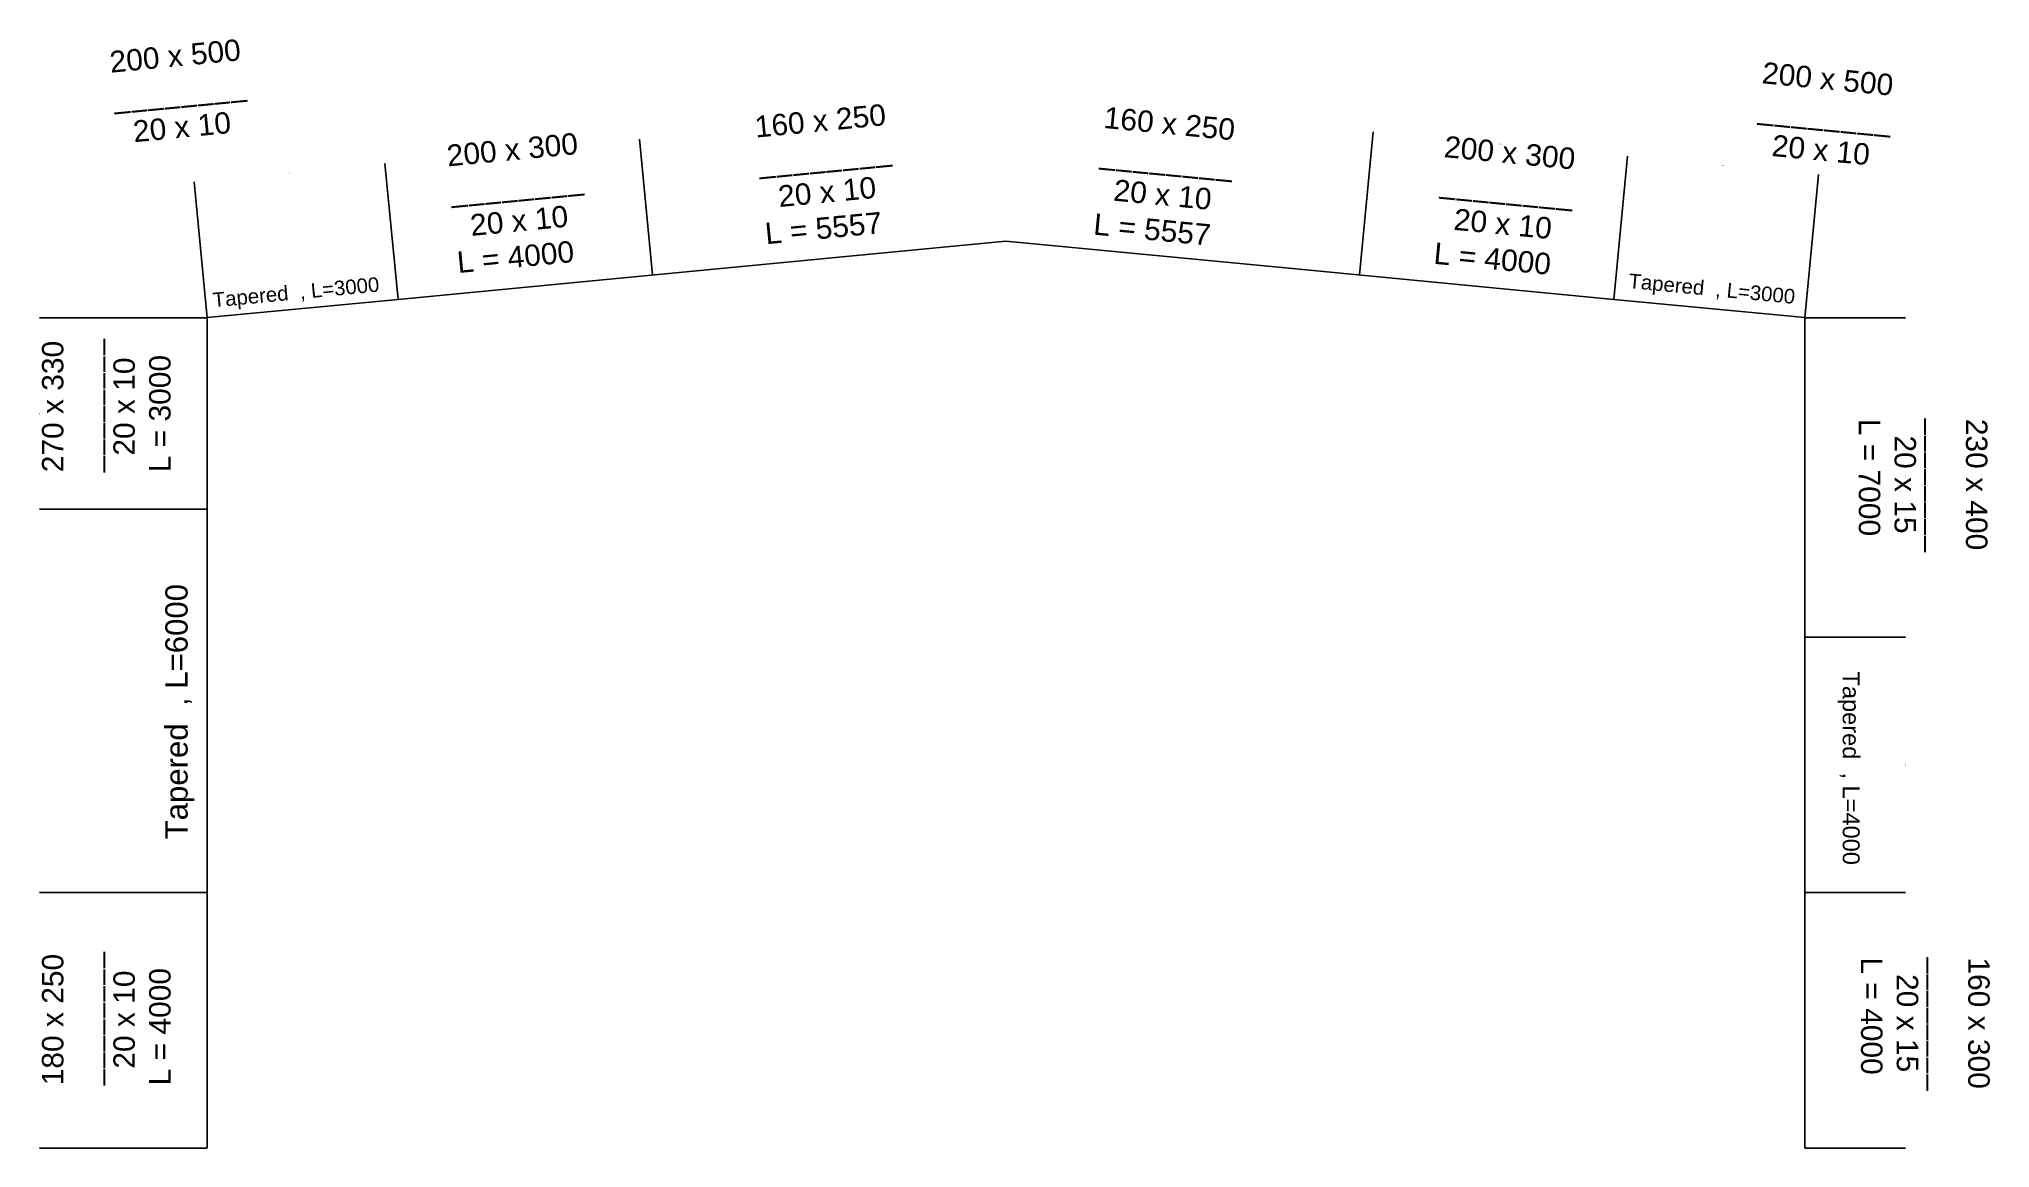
# Model space of a CAD drawing. Header units: inches. Extents: x -15 to 2803056, y 0 to 866270.
# Drawn here: x 871744 to 902275, y 189786 to 207149 of the extents above; entities that cross this region are included whole.
import ezdxf

# ---------------------------------------------------------------- set-up
doc = ezdxf.new("R2010")
doc.units = ezdxf.units.IN
doc.header["$LTSCALE"] = 100
doc.header["$MEASUREMENT"] = 0
doc.layers.add('initial layout', color=7, linetype='Continuous')
doc.layers.add('sections', color=3, linetype='Continuous')
doc.styles.get("Standard").update_dxf_attribs({"font": 'arial.ttf'})
doc.dimstyles.new('section', dxfattribs={"dimtxt": 1e-05, "dimasz": 15, "dimexe": 0.0625, "dimexo": 0.0625, "dimgap": 10, "dimtad": 0, "dimtoh": 1, "dimzin": 0, "dimdsep": 46, "dimtxsty": 'Standard', "dimblk": 'OBLIQUE', "dimcen": 0.09, "dimsd1": 1, "dimsd2": 1, "dimclrd": 256, "dimclre": 256, "dimclrt": 256, "dimadec": 0, "dimazin": 0, "dimtfac": 1, "dimtofl": 0, "dimtmove": 0, "dimatfit": 3, "dimfxl": 1, "dimtfillclr": 256, "dimtolj": 1, "dimtzin": 0, "dimlwe": -1, "dimarcsym": 0})

msp = doc.modelspace()

# ---------------------------------------------------------------- texts
at = {"layer": 'sections'}
for s, height, rotation, p in [('Tapered  , L=3000', 228.35228, 5.4835904, (874473.772, 202947.267)), ('Tapered  , L=3000', 228.35228, 354.5164096, (896610.057, 203251.284)), ('Tapered  , L=6000', 349.04202, 90, (874069.626, 194618.477)), ('Tapered  , L=4000', 264.38775, 270, (899970.319, 197246.478))]:
    msp.add_text(s, height=height, rotation=rotation, dxfattribs=at).set_placement(p)
at = {"layer": 'sections', "char_height": 335.3927, "attachment_point": 1}
for s, insert, rotation in [('200 x 500\\P________\\P  20 x 10', (872833.707, 206954.23), 5.4835904), ('200 x 500\\P________\\P  20 x 10', (898727.775, 206790.567), 354.5164096), ('160 x 250\\P________\\P  20 x 10\\PL = 5557', (882929.598, 205938.713), 5.4835904), ('160 x 250\\P________\\P  20 x 10\\PL = 5557', (888426.461, 206091.206), 354.5164096), ('200 x 300\\P________\\P  20 x 10\\PL = 4000', (878110.296, 205487.238), 5.4835904), ('200 x 300\\P________\\P  20 x 10\\PL = 4000', (893751.182, 205634.547), 354.5164096), ('270 x 330\\P________\\P  20 x 10\\PL = 3000', (871789.626, 200365.628), 90), ('230 x 400\\P________\\P  20 x 15\\PL = 7000', (902234.507, 201202.367), 270), ('180 x 250\\P________\\P  20 x 10\\PL = 4000', (871789.626, 190767.65), 90), ('160 x 300\\P________\\P  20 x 15\\PL = 4000', (902269.668, 192769.974), 270)]:
    msp.add_mtext_dynamic_manual_height_columns(s, width=2043.53838, gutter_width=1676.963, heights=[0], dxfattribs=dict(at, insert=insert, rotation=rotation))

# ---------------------------------------------------------------- blocks, each defined once
blk = doc.blocks.new('*D136')
at = {"layer": 'Defpoints', "color": 0}
for p in [(871751, 193786), (874376, 193786), (874376, 189786)]:
    blk.add_point(p, dxfattribs=at)
at = {"layer": 'sections', "transparency": 16777216}
for p, q in [((874375, 193786), (871750, 193786)), ((874375, 189786), (871750, 189786))]:
    blk.add_line(p, q, dxfattribs=at)
at = {"layer": 'sections', "transparency": 16777216, "insert": (871751, 191786), "char_height": 0.00001, "attachment_point": 5, "rotation": 90}
blk.add_mtext('\\A1;4000.00', dxfattribs=at)
blk = doc.blocks.new('_Oblique')
at = {"color": 0, "linetype": 'ByBlock', "lineweight": -2}
blk.add_line((-0.5, -0.5), (0.5, 0.5), dxfattribs=at)
blk = doc.blocks.new('*D137')
at = {"layer": 'Defpoints', "color": 0}
for p in [(877158, 205198), (877362, 203073), (874376, 202786)]:
    blk.add_point(p, dxfattribs=at)
at = {"layer": 'sections', "transparency": 16777216}
for p, q in [((877362, 203073), (877158, 205198)), ((874376, 202786), (874172, 204911))]:
    blk.add_line(p, q, dxfattribs=at)
at = {"layer": 'sections', "transparency": 16777216, "insert": (875665, 205055), "char_height": 10, "attachment_point": 5, "rotation": 5.4836}
blk.add_mtext('\\A1;3000.00', dxfattribs=at)
blk = doc.blocks.new('*D138')
at = {"layer": 'Defpoints', "color": 0}
for p in [(874376, 202786), (871750, 199786), (874376, 199786)]:
    blk.add_point(p, dxfattribs=at)
at = {"layer": 'sections', "transparency": 16777216}
for p, q in [((874375, 202786), (871750, 202786)), ((874375, 199786), (871750, 199786))]:
    blk.add_line(p, q, dxfattribs=at)
at = {"layer": 'sections', "transparency": 16777216, "insert": (871750, 201286), "char_height": 10, "attachment_point": 5, "rotation": 90}
blk.add_mtext('\\A1;3000.00', dxfattribs=at)
blk = doc.blocks.new('*D139')
at = {"layer": 'Defpoints', "color": 0}
for p in [(881139, 205580), (881343, 203455), (877362, 203073)]:
    blk.add_point(p, dxfattribs=at)
at = {"layer": 'sections', "transparency": 16777216}
for p, q in [((881343, 203455), (881139, 205580)), ((877362, 203073), (877158, 205198))]:
    blk.add_line(p, q, dxfattribs=at)
at = {"layer": 'sections', "transparency": 16777216, "insert": (879149, 205389), "char_height": 10, "attachment_point": 5, "rotation": 5.4836}
blk.add_mtext('\\A1;4000.00', dxfattribs=at)
blk = doc.blocks.new('*D140')
at = {"layer": 'Defpoints', "color": 0}
for p in [(896604, 205312), (896389, 203073), (899376, 202786)]:
    blk.add_point(p, dxfattribs=at)
at = {"layer": 'sections', "transparency": 16777216}
for p, q in [((896389, 203073), (896604, 205312)), ((899376, 202786), (899591, 205025))]:
    blk.add_line(p, q, dxfattribs=at)
at = {"layer": 'sections', "transparency": 16777216, "insert": (898097, 205169), "char_height": 10, "attachment_point": 5, "rotation": 354.5164}
blk.add_mtext('\\A1;3000.00', dxfattribs=at)
blk = doc.blocks.new('*D141')
at = {"layer": 'Defpoints', "color": 0}
for p in [(892623, 205694), (892408, 203455), (896389, 203073)]:
    blk.add_point(p, dxfattribs=at)
at = {"layer": 'sections', "transparency": 16777216}
for p, q in [((892408, 203455), (892623, 205694)), ((896389, 203073), (896604, 205312))]:
    blk.add_line(p, q, dxfattribs=at)
at = {"layer": 'sections', "transparency": 16777216, "insert": (894613, 205503), "char_height": 10, "attachment_point": 5, "rotation": 354.5164}
blk.add_mtext('\\A1;4000.00', dxfattribs=at)
blk = doc.blocks.new('*D142')
at = {"layer": 'Defpoints', "color": 0}
for p in [(899376, 193786), (900951, 193786), (899376, 189786)]:
    blk.add_point(p, dxfattribs=at)
at = {"layer": 'sections', "transparency": 16777216}
for p, q in [((899376, 193786), (900951, 193786)), ((899376, 189786), (900951, 189786))]:
    blk.add_line(p, q, dxfattribs=at)
at = {"layer": 'sections', "transparency": 16777216, "insert": (900951, 191786), "char_height": 10, "attachment_point": 5, "rotation": 90}
blk.add_mtext('\\A1;4000.00', dxfattribs=at)
blk = doc.blocks.new('*D126')
at = {"layer": 'Defpoints', "color": 0}
for p in [(899376, 197786), (900951, 197786), (899376, 193786)]:
    blk.add_point(p, dxfattribs=at)
at = {"layer": 'sections', "transparency": 16777216}
for p, q in [((899376, 197786), (900951, 197786)), ((899376, 193786), (900951, 193786))]:
    blk.add_line(p, q, dxfattribs=at)
at = {"layer": 'sections', "transparency": 16777216, "insert": (900951, 195786), "char_height": 10, "attachment_point": 5, "rotation": 90}
blk.add_mtext('\\A1;4000.00', dxfattribs=at)
blk = doc.blocks.new('*D127')
at = {"layer": 'Defpoints', "color": 0}
for p in [(899376, 197786), (900951, 197786), (900951, 197786)]:
    blk.add_point(p, dxfattribs=at)
at = {"layer": 'sections', "transparency": 16777216}
for p in [(899376, 197786), (900951, 197786)]:
    blk.add_line(p, (900951, 197786), dxfattribs=at)
at = {"layer": 'sections', "transparency": 16777216, "insert": (900882, 197786), "char_height": 10, "attachment_point": 5}
blk.add_mtext('\\A1;0.00', dxfattribs=at)
blk = doc.blocks.new('*D143')
at = {"layer": 'Defpoints', "color": 0}
for p in [(899376, 202786), (900951, 202786), (900951, 197786)]:
    blk.add_point(p, dxfattribs=at)
at = {"layer": 'sections', "transparency": 16777216}
for p, q in [((899376, 202786), (900951, 202786)), ((900951, 197786), (900951, 197786))]:
    blk.add_line(p, q, dxfattribs=at)
at = {"layer": 'sections', "transparency": 16777216, "insert": (900951, 200286), "char_height": 10, "attachment_point": 5, "rotation": 90}
blk.add_mtext('\\A1;5000.00', dxfattribs=at)

# ---------------------------------------------------------------- dimensions: what is measured, and where the dimension line sits
at = {"layer": 'sections'}
for p1, p2, distance, picture, middle in [((877361.811, 203072.744), (881343.506, 203454.987), 2135.002, '*D139', (879148.636, 205389.097)), ((896389.27, 203072.744), (892407.575, 203454.987), -2249.63, '*D141', (894613.398, 205503.2)), ((874375.54, 202786.062), (877361.811, 203072.744), 2134.94, '*D137', (875664.66, 205054.573)), ((899375.54, 202786.062), (896389.27, 203072.744), -2249.567, '*D140', (898097.375, 205168.676))]:
    dim = msp.add_aligned_dim(p1=p1, p2=p2, distance=distance, dimstyle='section', override={"dimtxt": 10}, dxfattribs=at)
    dim.commit()
    dim.dimension.update_dxf_attribs({"geometry": picture, "text_midpoint": middle})
for base, p1, p2, override, picture, middle in [((871750.495, 199786.062), (874375.54, 202786.062), (874375.54, 199786.062), {"dimtxt": 10}, '*D138', (871750.495, 201286.062)), ((900950.595, 202786.062), (900950.658, 197786.062), (899375.54, 202786.062), {"dimtxt": 10, "dimtmove": 1}, '*D143', (900950.595, 200286.062)), ((900950.59546023, 197786.062169081), (899375.540358657, 197786.062169081), (900950.657960228, 197786.062169081), {"dimtxt": 10, "dimtmove": 1}, '*D127', (900895.11004072, 197786.06216908)), ((900950.595, 197786.062), (899375.54, 193786.062), (899375.54, 197786.062), {"dimtxt": 10, "dimtmove": 1}, '*D126', (900950.595, 195786.062)), ((900950.595, 193786.062), (899375.54, 189786.062), (899375.54, 193786.062), {"dimtxt": 10}, '*D142', (900950.595, 191786.062))]:
    dim = msp.add_linear_dim(base=base, p1=p1, p2=p2, angle=90, dimstyle='section', override=override, dxfattribs=at)
    dim.commit()
    dim.dimension.update_dxf_attribs({"geometry": picture, "text_midpoint": middle})
dim = msp.add_linear_dim(base=(871750.557, 193786.062), p1=(874375.54, 189786.062), p2=(874375.54, 193786.062), angle=90, dimstyle='section', dxfattribs=at)
dim.commit()
dim.dimension.update_dxf_attribs({"geometry": '*D136', "text_midpoint": (871750.557, 191786.062)})

# ---------------------------------------------------------------- linework, layer by layer
at = {"layer": 'initial layout'}
for p, q in [((880348.082, 203359.426), (886875.54, 203986.062)), ((891412.151, 203550.547), (886875.54, 203986.062)), ((877361.811, 203072.744), (880348.082, 203359.426)), ((896389.27, 203072.744), (891412.151, 203550.547)), ((874375.54, 202786.062), (877361.811, 203072.744)), ((899375.54, 202786.062), (896389.27, 203072.744)), ((874375.54, 196786.062), (874375.54, 202786.062)), ((899375.54, 199786.062), (899375.54, 202786.062)), ((899375.54, 196786.062), (899375.54, 199786.062)), ((874375.54, 193786.062), (874375.54, 196786.062)), ((899375.54, 192786.062), (899375.54, 196786.062)), ((874375.54, 189786.062), (874375.54, 193786.062)), ((899375.54, 189786.062), (899375.54, 192786.062))]:
    msp.add_line(p, q, dxfattribs=at)

msp.set_redraw_order([(e.dxf.handle, doc.entitydb.next_handle()) for e in msp.query("TEXT MTEXT ATTDEF DIMENSION ARC_DIMENSION")])  # texts and dimensions are drawn at this point

doc.saveas('drawing.dxf')
